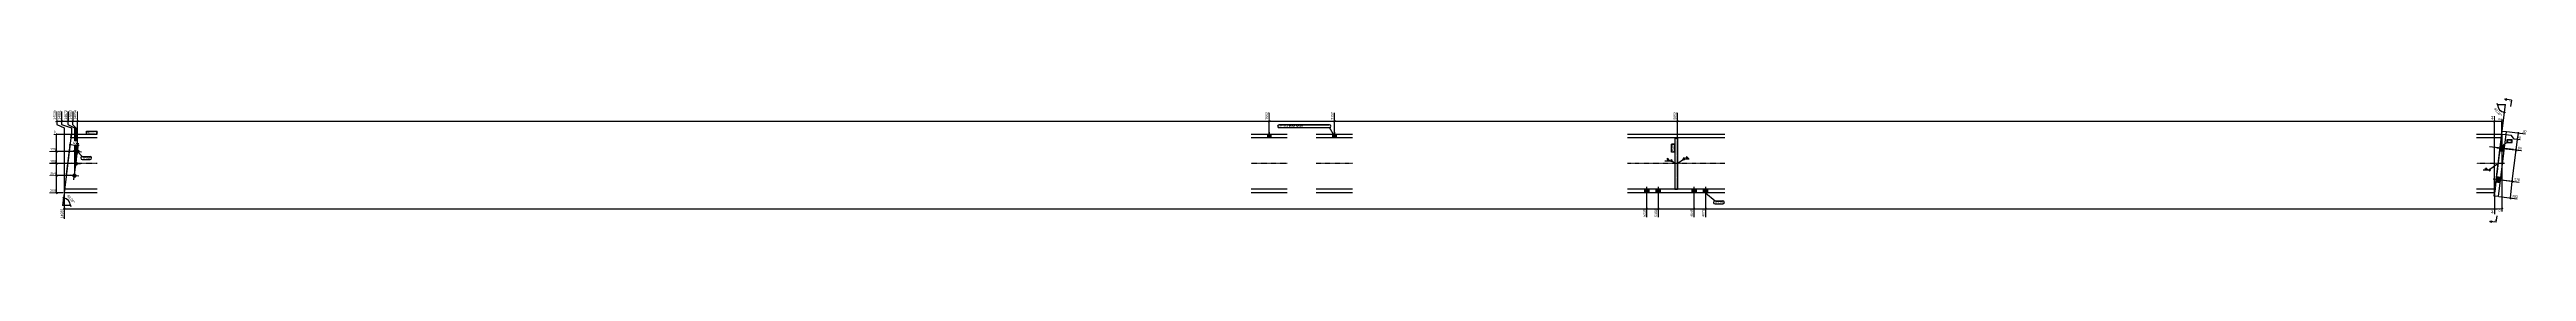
# Model space of a CAD drawing. Header units: millimetres. Extents: x 9 to 63589, y 10 to 4935.
# Drawn here: x 9 to 15186, y 10 to 771 of the extents above; entities that cross this region are included whole.
import ezdxf

# ---------------------------------------------------------------- set-up
doc = ezdxf.new("R2010")
doc.units = ezdxf.units.MM
doc.linetypes.add('DXK_LINE_DOT2', pattern=[3.9198, 1.9599, -1.9599])
doc.linetypes.add('DXK_LINE_DOT3', pattern=[5.9187, 2.979, -0.9799, 0.9799, -0.9799])
for name, color, linetype in [('MÅLSÆTNING', 7, 'Continuous'), ('STÅL', 7, 'Continuous'), ('TEKST', 7, 'Continuous')]:
    doc.layers.add(name, color=color, linetype=linetype)
doc.styles.add('Arial', font='ARIAL.TTF', dxfattribs={"height": 0.2})
doc.styles.add('Arial Narrow', font='ARIALN.TTF', dxfattribs={"height": 0.2})

msp = doc.modelspace()

# ---------------------------------------------------------------- hatches: boundary and pattern name
at = {"layer": 'STÅL', "linetype": 'Continuous'}
for points in [[(168, 447, -1), (194, 444, -1)], [(7493, 551), (7471, 551), (7471, 529), (7493, 529)], [(7893, 551), (7871, 551), (7871, 529), (7893, 529)], [(15047, 447), (15051, 480), (15026, 483), (15022, 450)], [(15047, 447), (15051, 480), (15026, 483), (15022, 450)], [(149, 298, -1), (175, 295, -1)], [(159, 373, -1), (184, 370, -1)], [(9808, 214), (9782, 214), (9782, 191), (9808, 191)], [(9808, 214), (9782, 214), (9782, 191), (9808, 191)], [(9878, 214), (9852, 214), (9852, 191), (9878, 191)], [(9878, 214), (9852, 214), (9852, 191), (9878, 191)], [(10098, 214), (10072, 214), (10072, 191), (10098, 191)], [(10098, 214), (10072, 214), (10072, 191), (10098, 191)], [(10168, 214), (10142, 214), (10142, 191), (10168, 191)], [(10168, 214), (10142, 214), (10142, 191), (10168, 191)], [(15002, 291), (14998, 259), (15023, 255), (15027, 288)], [(15002, 291), (14998, 259), (15023, 255), (15027, 288)]]:
    msp.add_hatch(color=96, dxfattribs=at).paths.add_polyline_path(points)

# ---------------------------------------------------------------- linework, layer by layer
at = {"layer": 'MÅLSÆTNING', "color": 7, "linetype": 'Continuous'}
for p, q in [((145, 629), (157, 633)), ((151, 692), (151, 611)), ((151, 631), (181, 631)), ((151, 611), (171, 591)), ((187, 633), (175, 629)), ((187, 633), (175, 629)), ((181, 450), (181, 692)), ((181, 450), (181, 692)), ((181, 631), (7482, 631)), ((7488, 633), (7476, 629)), ((7476, 629), (7488, 633)), ((7482, 555), (7482, 683)), ((7482, 555), (7482, 683)), ((7482, 631), (7882, 631)), ((7876, 629), (7888, 633)), ((7882, 555), (7882, 683)), ((9989, 633), (9977, 629)), ((9977, 629), (9989, 633)), ((9983, 533), (9983, 683)), ((9983, 533), (9983, 683)), ((15011, 728), (15006, 740)), ((15009, 734), (15057, 734)), ((15035, 555), (15051, 687)), ((15045, 685), (15057, 688)), ((15051, 687), (15057, 734)), ((139, 551), (35, 551)), ((54, 545), (49, 557)), ((129, 486), (142, 489)), ((135, 488), (185, 482)), ((163, 301), (187, 496)), ((171, 591), (171, 375)), ((191, 483), (179, 480)), ((15034, 547), (15034, 77)), ((15085, 459), (15155, 451)), ((15125, 448), (15121, 461)), ((167, 371), (10, 371)), ((54, 365), (49, 377)), ((51, 297), (51, 371)), ((15099, 263), (15123, 455)), ((158, 297), (10, 297)), ((158, 297), (10, 297)), ((93, 191), (10, 191)), ((49, 303), (54, 291)), ((49, 197), (54, 185)), ((51, 191), (51, 297)), ((9795, 167), (9795, 42)), ((9865, 167), (9865, 42)), ((10085, 167), (10085, 42)), ((10155, 167), (10155, 42)), ((10155, 167), (10155, 42)), ((14990, 187), (14990, 61)), ((15029, 271), (15141, 258)), ((15029, 271), (15141, 258)), ((15098, 269), (15101, 256)), ((15101, 256), (15098, 269)), ((105, 96), (93, 91)), ((9801, 96), (9789, 91)), ((9795, 93), (9865, 93)), ((9859, 91), (9871, 96)), ((10091, 96), (10079, 91)), ((10085, 93), (10155, 93)), ((10161, 96), (10149, 91)), ((10149, 91), (10161, 96)), ((14984, 91), (14996, 96)), ((14990, 93), (15034, 93)), ((15040, 96), (15028, 91))]:
    msp.add_line(p, q, dxfattribs=at)
msp.add_arc((15057, 734), 48, 180, 263, dxfattribs=at)
at = {"layer": 'STÅL', "color": 2, "linetype": 'Continuous'}
for p, q in [((140, 529), (105, 241)), ((143, 551), (140, 529)), ((301, 529), (140, 529)), ((301, 551), (143, 551)), ((7593, 551), (7371, 551)), ((7593, 529), (7371, 529)), ((7993, 551), (7771, 551)), ((7993, 529), (7771, 529)), ((10273, 551), (9677, 551)), ((10273, 529), (9677, 529)), ((9968, 528), (9968, 215)), ((9968, 528), (9983, 528)), ((9983, 528), (9983, 215)), ((15034, 551), (14879, 551)), ((15031, 529), (14879, 529)), ((14988, 171), (15037, 571)), ((15061, 568), (15012, 168)), ((15034, 551), (15031, 529)), ((15037, 571), (15061, 568)), ((105, 241), (99, 191)), ((301, 191), (99, 191)), ((301, 214), (102, 214)), ((7593, 214), (7371, 214)), ((7593, 191), (7371, 191)), ((7993, 214), (7771, 214)), ((7993, 191), (7771, 191)), ((10273, 214), (9677, 214)), ((10273, 191), (9677, 191)), ((9968, 215), (9983, 215)), ((14993, 214), (14879, 214)), ((14990, 191), (14879, 191)), ((15012, 168), (14988, 171)), ((14993, 214), (14990, 191))]:
    msp.add_line(p, q, dxfattribs=at)
at = {"layer": 'STÅL', "color": 7, "linetype": 'DXK_LINE_DOT2'}
for p, q in [((140, 529), (143, 551)), ((9968, 528), (9968, 215)), ((9983, 528), (9968, 528)), ((9983, 220), (9983, 528)), ((15031, 529), (14993, 214)), ((9968, 215), (9983, 215)), ((9983, 220), (9983, 215))]:
    msp.add_line(p, q, dxfattribs=at)
at = {"layer": 'STÅL', "color": 96, "linetype": 'Continuous'}
for p, q in [((177, 420), (184, 471)), ((7471, 551), (7471, 529)), ((7482, 564), (7482, 529)), ((7493, 551), (7493, 529)), ((7871, 551), (7871, 529)), ((7882, 564), (7882, 529)), ((7893, 551), (7893, 529)), ((15107, 457), (14959, 475)), ((15005, 469), (15153, 451)), ((15026, 483), (15051, 480)), ((15051, 480), (15026, 483)), ((197, 368), (146, 374)), ((206, 442), (155, 449)), ((159, 271), (165, 323)), ((168, 345), (175, 397)), ((15022, 450), (15047, 447)), ((15047, 447), (15022, 450)), ((188, 294), (137, 300)), ((9782, 214), (9782, 191)), ((9782, 214), (9782, 191)), ((9795, 229), (9795, 124)), ((9795, 229), (9795, 124)), ((9808, 214), (9808, 191)), ((9808, 214), (9808, 191)), ((9852, 214), (9852, 191)), ((9852, 214), (9852, 191)), ((9865, 229), (9865, 124)), ((9865, 229), (9865, 124)), ((9878, 214), (9878, 191)), ((9878, 214), (9878, 191)), ((10072, 214), (10072, 191)), ((10072, 214), (10072, 191)), ((10085, 229), (10085, 124)), ((10085, 229), (10085, 124)), ((10098, 214), (10098, 191)), ((10098, 214), (10098, 191)), ((10142, 214), (10142, 191)), ((10142, 214), (10142, 191)), ((10155, 229), (10155, 124)), ((10155, 229), (10155, 124)), ((10168, 214), (10168, 191)), ((10168, 214), (10168, 191)), ((14981, 277), (15100, 263)), ((14981, 277), (15100, 263)), ((14998, 259), (15023, 255)), ((14998, 259), (15023, 255)), ((15002, 291), (15027, 288)), ((15002, 291), (15027, 288))]:
    msp.add_line(p, q, dxfattribs=at)
at = {"layer": 'STÅL', "color": 7, "linetype": 'DXK_LINE_DOT3'}
for p, q in [((301, 371), (81, 371)), ((7593, 371), (7371, 371)), ((7993, 371), (7771, 371)), ((10273, 371), (9677, 371)), ((15052, 371), (14879, 371))]:
    msp.add_line(p, q, dxfattribs=at)

# ---------------------------------------------------------------- next in the draw order: wipeouts: each hides what was drawn before it
at = {"color": 0, "linetype": 'Continuous'}
for points in [[(177, 693), (155, 693), (155, 637), (177, 637)], [(7479, 683), (7456, 683), (7456, 637), (7479, 637)], [(7879, 683), (7857, 683), (7857, 637), (7879, 637)], [(15156, 454), (15158, 476), (15133, 479), (15130, 457)], [(45, 374), (45, 397), (9, 397), (9, 374)], [(9862, 87), (9840, 87), (9840, 41), (9862, 41)], [(15031, 90), (15009, 90), (15009, 73), (15031, 73)]]:
    msp.add_wipeout(points, dxfattribs=at).dxf.layer = 'MÅLSÆTNING'
at = {"color": 0}
for points, layer in [([(15019, 662), (15036, 677), (14997, 721), (14980, 706)], 'MÅLSÆTNING'), ([(9965, 463), (9951, 463), (9951, 444), (9965, 444)], 'TEKST')]:
    msp.add_wipeout(points, dxfattribs=at).dxf.layer = layer

# ---------------------------------------------------------------- next in the draw order: linework, layer by layer
at = {"layer": 'MÅLSÆTNING', "color": 7, "linetype": 'Continuous'}
for p, q in [((157, 633), (145, 629)), ((151, 692), (151, 611)), ((151, 611), (171, 591)), ((7888, 633), (7876, 629)), ((7882, 555), (7882, 683)), ((7882, 631), (9983, 631)), ((14984, 629), (14996, 633)), ((14990, 195), (14990, 663)), ((14990, 631), (15034, 631)), ((15040, 633), (15028, 629)), ((15034, 555), (15034, 647)), ((51, 446), (51, 551)), ((162, 591), (162, 301)), ((171, 591), (171, 375)), ((15094, 544), (15038, 551)), ((15085, 459), (15155, 451)), ((15111, 522), (15094, 544)), ((15147, 517), (15111, 522)), ((15121, 461), (15125, 448)), ((15123, 455), (15131, 519)), ((15133, 513), (15129, 525)), ((177, 446), (10, 446)), ((49, 452), (54, 440)), ((54, 440), (49, 452)), ((54, 291), (49, 303)), ((9795, 167), (9795, 42)), ((14990, 187), (14990, 61)), ((15085, 165), (15088, 153)), ((15087, 159), (15099, 263)), ((99, 93), (9795, 93)), ((9789, 91), (9801, 96)), ((10155, 93), (14990, 93)), ((14984, 91), (14996, 96))]:
    msp.add_line(p, q, dxfattribs=at)

# ---------------------------------------------------------------- next in the draw order: texts
at = {"layer": 'MÅLSÆTNING', "color": 3, "linetype": 'Continuous', "style": 'Arial Narrow'}
for s, rotation, p in [('14854', 90.0002, (174, 641)), ('7552', 90.0002, (7476, 641)), ('7152', 90.0002, (7876, 641)), ('85', -7.0015, (15133, 460)), ('5169', 90.0002, (9859, 44)), ('0', 90.0002, (15028, 77))]:
    msp.add_text(s, height=15.3, rotation=rotation, dxfattribs=at).set_placement(p)
at = {"layer": 'MÅLSÆTNING', "color": 3, "style": 'Arial Narrow'}
msp.add_text('83.00°', height=15.3, rotation=-48.5009, dxfattribs=at).set_placement((14985, 706))
at = {"layer": 'MÅLSÆTNING', "color": 3, "linetype": 'Continuous', "style": 'Arial Narrow'}
msp.add_text('180', height=15.3, dxfattribs=at).set_placement((13, 378))

# ---------------------------------------------------------------- next in the draw order: wipeouts: each hides what was drawn before it
at = {"color": 0}
msp.add_wipeout([(9965, 463), (9951, 463), (9951, 444), (9965, 444)], dxfattribs=at).dxf.layer = 'TEKST'

# ---------------------------------------------------------------- next in the draw order: wipeouts: each hides what was drawn before it
at = {"color": 0, "linetype": 'Continuous'}
for points, layer in [([(48, 554), (48, 577), (32, 577), (32, 554)], 'MÅLSÆTNING'), ([(15151, 520), (15154, 542), (15138, 544), (15135, 522)], 'MÅLSÆTNING'), ([(45, 300), (45, 322), (9, 322), (9, 300)], 'MÅLSÆTNING'), ([(45, 194), (45, 217), (9, 217), (9, 194)], 'MÅLSÆTNING'), ([(15142, 261), (15144, 283), (15109, 287), (15106, 265)], 'MÅLSÆTNING'), ([(9792, 87), (9770, 87), (9770, 41), (9792, 41)], 'MÅLSÆTNING'), ([(10152, 87), (10130, 87), (10130, 41), (10152, 41)], 'MÅLSÆTNING'), ([(14987, 87), (14964, 87), (14964, 61), (14987, 61)], 'MÅLSÆTNING'), ([(15088, 748), (15089, 758), (15080, 759), (15079, 749)], 'TEKST')]:
    msp.add_wipeout(points, dxfattribs=at).dxf.layer = layer
at = {"color": 0}
for points in [[(7588, 594), (7588, 608), (7545, 608), (7545, 594)], [(9965, 488), (9951, 488), (9951, 467), (9965, 467)]]:
    msp.add_wipeout(points, dxfattribs=at).dxf.layer = 'TEKST'

# ---------------------------------------------------------------- next in the draw order: hatches: boundary and pattern name
at = {"layer": 'TEKST', "linetype": 'Continuous'}
msp.add_hatch(color=30, dxfattribs=at).paths.add_polyline_path([(15064, 766), (15063, 761), (15054, 767)])

# ---------------------------------------------------------------- next in the draw order: linework, layer by layer
at = {"layer": 'MÅLSÆTNING', "color": 7, "linetype": 'Continuous'}
for p, q in [((116, 629), (128, 633)), ((122, 692), (122, 611)), ((122, 631), (151, 631)), ((122, 611), (162, 591)), ((113, 307), (137, 502)), ((15094, 544), (15038, 551)), ((15065, 568), (15179, 554)), ((15111, 522), (15094, 544)), ((15147, 517), (15111, 522)), ((15133, 513), (15129, 525)), ((15131, 519), (15136, 559)), ((15134, 565), (15137, 553)), ((167, 371), (10, 371)), ((49, 377), (54, 365)), ((51, 371), (51, 446)), ((99, 187), (99, 32)), ((9865, 167), (9865, 42)), ((10085, 167), (10085, 42)), ((15016, 168), (15128, 154)), ((9871, 96), (9859, 91)), ((9865, 93), (10085, 93)), ((10079, 91), (10091, 96))]:
    msp.add_line(p, q, dxfattribs=at)
at = {"layer": 'TEKST', "color": 30, "linetype": 'Continuous'}
for p, q in [((15054, 767), (15064, 771)), ((15054, 767), (15063, 761)), ((15063, 761), (15064, 771))]:
    msp.add_line(p, q, dxfattribs=at)
at = {"layer": 'TEKST', "color": 7, "linetype": 'Continuous'}
msp.add_line((15093, 762), (15054, 767), dxfattribs=at)

# ---------------------------------------------------------------- next in the draw order: texts
at = {"layer": 'MÅLSÆTNING', "color": 3, "linetype": 'Continuous', "style": 'Arial Narrow'}
for s, p in [('0', (35, 558)), ('254', (13, 303)), ('360', (13, 198))]:
    msp.add_text(s, height=15.3, dxfattribs=at).set_placement(p)
for s, rotation, p in [('0', -7.0015, (15138, 525)), ('278', -7.0015, (15110, 268)), ('5239', 90.0002, (9789, 44)), ('4879', 90.0002, (10149, 44)), ('44', 90.0002, (14984, 64))]:
    msp.add_text(s, height=15.3, rotation=rotation, dxfattribs=at).set_placement(p)
at = {"layer": 'TEKST', "color": 3, "linetype": 'Continuous', "style": 'Arial'}
msp.add_text('A', height=9.55, rotation=-7.0015, dxfattribs=at).set_placement((15079, 749))

# ---------------------------------------------------------------- next in the draw order: wipeouts: each hides what was drawn before it
at = {"color": 0}
for points in [[(7588, 594), (7588, 608), (7545, 608), (7545, 594)], [(9965, 488), (9951, 488), (9951, 467), (9965, 467)]]:
    msp.add_wipeout(points, dxfattribs=at).dxf.layer = 'TEKST'

# ---------------------------------------------------------------- next in the draw order: linework, layer by layer
at = {"layer": 'TEKST', "color": 7, "linetype": 'Continuous'}
for p, q in [((9948, 442), (9948, 490)), ((9967, 490), (9948, 490)), ((9967, 442), (9967, 490)), ((9967, 442), (9948, 442))]:
    msp.add_line(p, q, dxfattribs=at)

# ---------------------------------------------------------------- next in the draw order: texts
at = {"layer": 'TEKST', "color": 3, "style": 'Arial Narrow'}
for s, p in [('BS', (9965, 467)), ('A9', (9965, 444))]:
    msp.add_text(s, height=13.4, rotation=90.0002, dxfattribs=at).set_placement(p)

# ---------------------------------------------------------------- next in the draw order: wipeouts: each hides what was drawn before it
at = {"color": 0, "linetype": 'Continuous'}
for points, layer in [([(148, 693), (126, 693), (126, 637), (148, 637)], 'MÅLSÆTNING'), ([(15031, 651), (15009, 651), (15009, 635), (15031, 635)], 'MÅLSÆTNING'), ([(15183, 556), (15186, 579), (15160, 582), (15157, 559)], 'MÅLSÆTNING'), ([(15129, 157), (15132, 179), (15096, 184), (15094, 162)], 'MÅLSÆTNING'), ([(96, 87), (73, 87), (73, 32), (96, 32)], 'MÅLSÆTNING'), ([(10082, 87), (10060, 87), (10060, 41), (10082, 41)], 'MÅLSÆTNING'), ([(14998, 16), (14999, 26), (14990, 27), (14989, 17)], 'TEKST')]:
    msp.add_wipeout(points, dxfattribs=at).dxf.layer = layer
at = {"color": 0}
for points in [[(7848, 594), (7848, 608), (7592, 608), (7592, 594)], [(10259, 126), (10259, 140), (10217, 140), (10217, 126)]]:
    msp.add_wipeout(points, dxfattribs=at).dxf.layer = 'TEKST'

# ---------------------------------------------------------------- next in the draw order: hatches: boundary and pattern name
at = {"layer": 'TEKST', "linetype": 'Continuous'}
msp.add_hatch(color=30, dxfattribs=at).paths.add_polyline_path([(14972, 20), (14971, 15), (14961, 16)])

# ---------------------------------------------------------------- next in the draw order: linework, layer by layer
at = {"layer": 'MÅLSÆTNING', "color": 7, "linetype": 'Continuous'}
for p, q in [((77, 629), (89, 633)), ((83, 692), (83, 611)), ((83, 631), (122, 631)), ((83, 611), (143, 591)), ((128, 633), (116, 629)), ((122, 692), (122, 611)), ((122, 611), (162, 591)), ((9983, 631), (14990, 631)), ((14984, 629), (14996, 633)), ((14990, 195), (14990, 663)), ((143, 591), (143, 555)), ((162, 591), (162, 301)), ((102, 162), (89, 159)), ((95, 161), (89, 113)), ((99, 187), (95, 161)), ((137, 113), (89, 113)), ((135, 119), (140, 107))]:
    msp.add_line(p, q, dxfattribs=at)
msp.add_arc((89, 113), 48, 0, 83, dxfattribs=at)
at = {"layer": 'TEKST', "color": 7, "linetype": 'Continuous'}
for p, q in [((15093, 762), (15088, 722)), ((15001, 11), (14961, 16)), ((15001, 11), (15006, 51))]:
    msp.add_line(p, q, dxfattribs=at)
at = {"layer": 'TEKST', "color": 30, "linetype": 'Continuous'}
for p, q in [((14961, 16), (14972, 20)), ((14971, 10), (14961, 16)), ((14972, 20), (14971, 10))]:
    msp.add_line(p, q, dxfattribs=at)

# ---------------------------------------------------------------- next in the draw order: texts
at = {"layer": 'MÅLSÆTNING', "color": 3, "linetype": 'Continuous', "style": 'Arial Narrow'}
for s, rotation, p in [('14863', 90.0002, (145, 641)), ('0', 90.0002, (15028, 638)), ('20', -7.0015, (15161, 562)), ('383', -7.0015, (15097, 164)), ('14935', 90.0002, (93, 35)), ('4949', 90.0002, (10079, 44))]:
    msp.add_text(s, height=15.3, rotation=rotation, dxfattribs=at).set_placement(p)
at = {"layer": 'TEKST', "color": 3, "linetype": 'Continuous', "style": 'Arial'}
msp.add_text('A', height=9.55, rotation=-7.0015, dxfattribs=at).set_placement((14989, 17))

# ---------------------------------------------------------------- next in the draw order: wipeouts: each hides what was drawn before it
at = {"color": 0}
for points in [[(7848, 594), (7848, 608), (7592, 608), (7592, 594)], [(10037, 401), (10037, 413), (10030, 413), (10030, 401)], [(10259, 126), (10259, 140), (10217, 140), (10217, 126)]]:
    msp.add_wipeout(points, dxfattribs=at).dxf.layer = 'TEKST'

# ---------------------------------------------------------------- next in the draw order: hatches: boundary and pattern name
at = {"layer": 'TEKST', "linetype": 'Continuous'}
msp.add_hatch(color=3, dxfattribs=at).paths.add_polyline_path([(9992, 375), (9983, 371), (9989, 379)])

# ---------------------------------------------------------------- next in the draw order: linework, layer by layer
at = {"layer": 'TEKST', "color": 7, "linetype": 'Continuous'}
for p, q in [((7543, 611), (7851, 611)), ((7543, 592), (7851, 592)), ((7882, 540), (7851, 592)), ((10155, 192), (10214, 143)), ((10214, 143), (10262, 143)), ((10214, 124), (10262, 124))]:
    msp.add_line(p, q, dxfattribs=at)
at = {"layer": 'TEKST', "color": 3, "linetype": 'Continuous'}
for p, q in [((9983, 371), (10023, 400)), ((10023, 400), (10056, 400)), ((10054, 400), (10039, 414)), ((10039, 414), (10039, 400)), ((10039, 400), (10054, 400))]:
    msp.add_line(p, q, dxfattribs=at)
at = {"layer": 'TEKST', "color": 7, "linetype": 'Continuous'}
for centre, start, end in [((7543, 601), 90, 270), ((7851, 601), 270, 90), ((10214, 133), 90, 270), ((10262, 133), 270, 90)]:
    msp.add_arc(centre, 9.4, start, end, dxfattribs=at)
at = {"layer": 'TEKST', "color": 3, "linetype": 'Continuous'}
for start, end in [(90, 270), (270, 90)]:
    msp.add_arc((10023, 400), 5, start, end, dxfattribs=at)

# ---------------------------------------------------------------- next in the draw order: texts
at = {"layer": 'TEKST', "color": 3, "style": 'Arial Narrow'}
for s, height, p in [('2*D22', 13.4, (7545, 594)), ('Lifting holes', 13.36, (7592, 594)), ('5', 9.54, (10030, 402)), ('8*D26', 13.4, (10217, 126))]:
    msp.add_text(s, height=height, dxfattribs=at).set_placement(p)

# ---------------------------------------------------------------- next in the draw order: wipeouts: each hides what was drawn before it
at = {"color": 0, "linetype": 'Continuous'}
for points in [[(119, 693), (97, 693), (97, 637), (119, 637)], [(9979, 683), (9957, 683), (9957, 637), (9979, 637)], [(14987, 663), (14964, 663), (14964, 637), (14987, 637)]]:
    msp.add_wipeout(points, dxfattribs=at).dxf.layer = 'MÅLSÆTNING'
at = {"color": 0}
for points, layer in [([(149, 127), (166, 142), (127, 186), (110, 171)], 'MÅLSÆTNING'), ([(15096, 503), (15096, 517), (15069, 517), (15069, 503)], 'TEKST'), ([(14934, 333), (14934, 345), (14926, 345), (14926, 333)], 'TEKST')]:
    msp.add_wipeout(points, dxfattribs=at).dxf.layer = layer

# ---------------------------------------------------------------- next in the draw order: hatches: boundary and pattern name
at = {"layer": 'TEKST', "linetype": 'Continuous'}
msp.add_hatch(color=3, dxfattribs=at).paths.add_polyline_path([(15003, 367), (15012, 371), (15006, 363)])

# ---------------------------------------------------------------- next in the draw order: linework, layer by layer
at = {"layer": 'MÅLSÆTNING', "color": 7, "linetype": 'Continuous'}
for p, q in [((47, 629), (59, 633)), ((53, 692), (53, 611)), ((53, 631), (83, 631)), ((53, 611), (99, 591)), ((89, 633), (77, 629)), ((83, 692), (83, 611)), ((83, 611), (143, 591)), ((99, 591), (99, 195)), ((143, 591), (143, 555))]:
    msp.add_line(p, q, dxfattribs=at)
at = {"layer": 'TEKST', "color": 3, "linetype": 'Continuous'}
for p, q in [((14920, 332), (14960, 332)), ((14950, 332), (14936, 346)), ((14936, 346), (14936, 332)), ((14936, 332), (14950, 332)), ((15012, 371), (14960, 332))]:
    msp.add_line(p, q, dxfattribs=at)
for start, end in [(90, 270), (270, 90)]:
    msp.add_arc((14960, 332), 5, start, end, dxfattribs=at)

# ---------------------------------------------------------------- next in the draw order: texts
at = {"layer": 'MÅLSÆTNING', "color": 3, "linetype": 'Continuous', "style": 'Arial Narrow'}
for s, p in [('14872', (116, 641)), ('5052', (9976, 641)), ('44', (14984, 641))]:
    msp.add_text(s, height=15.3, rotation=90.0002, dxfattribs=at).set_placement(p)
at = {"layer": 'MÅLSÆTNING', "color": 3, "style": 'Arial Narrow'}
msp.add_text('83.00°', height=15.3, rotation=-48.5009, dxfattribs=at).set_placement((115, 171))
at = {"layer": 'TEKST', "color": 3, "style": 'Arial Narrow'}
msp.add_text('6', height=9.54, dxfattribs=at).set_placement((14927, 334))

# ---------------------------------------------------------------- next in the draw order: wipeouts: each hides what was drawn before it
at = {"color": 0}
for points in [[(15096, 503), (15096, 517), (15069, 517), (15069, 503)], [(9921, 391), (9921, 402), (9913, 402), (9913, 391)]]:
    msp.add_wipeout(points, dxfattribs=at).dxf.layer = 'TEKST'

# ---------------------------------------------------------------- next in the draw order: hatches: boundary and pattern name
at = {"layer": 'TEKST', "linetype": 'Continuous'}
msp.add_hatch(color=3, dxfattribs=at).paths.add_polyline_path([(9962, 380), (9968, 371), (9959, 376)])

# ---------------------------------------------------------------- next in the draw order: linework, layer by layer
at = {"layer": 'TEKST', "color": 7, "linetype": 'Continuous'}
for p, q in [((15046, 489), (15067, 501)), ((15067, 520), (15098, 520)), ((15067, 501), (15067, 520)), ((15067, 501), (15098, 501)), ((15098, 501), (15098, 520))]:
    msp.add_line(p, q, dxfattribs=at)
at = {"layer": 'TEKST', "color": 3, "linetype": 'Continuous'}
for p, q in [((9907, 389), (9947, 389)), ((9937, 389), (9923, 404)), ((9923, 404), (9923, 389)), ((9923, 389), (9937, 389)), ((9968, 371), (9947, 389))]:
    msp.add_line(p, q, dxfattribs=at)
for start, end in [(90, 270), (270, 90)]:
    msp.add_arc((9947, 389), 5, start, end, dxfattribs=at)

# ---------------------------------------------------------------- next in the draw order: texts
at = {"layer": 'TEKST', "color": 3, "style": 'Arial Narrow'}
for s, height, p in [('F36', 13.4, (15069, 503)), ('5', 9.54, (9914, 391))]:
    msp.add_text(s, height=height, dxfattribs=at).set_placement(p)

# ---------------------------------------------------------------- next in the draw order: wipeouts: each hides what was drawn before it
at = {"color": 0, "linetype": 'Continuous'}
msp.add_wipeout([(80, 693), (58, 693), (58, 637), (80, 637)], dxfattribs=at).dxf.layer = 'MÅLSÆTNING'
at = {"color": 0}
msp.add_wipeout([(173, 486), (176, 508), (150, 511), (148, 489)], dxfattribs=at).dxf.layer = 'MÅLSÆTNING'

# ---------------------------------------------------------------- next in the draw order: linework, layer by layer
at = {"layer": 'MÅLSÆTNING', "color": 7, "linetype": 'Continuous'}
msp.add_line((177, 446), (10, 446), dxfattribs=at)

# ---------------------------------------------------------------- next in the draw order: texts
at = {"layer": 'MÅLSÆTNING', "color": 3, "style": 'Arial Narrow'}
msp.add_text('50', height=15.3, rotation=-7.0015, dxfattribs=at).set_placement((151, 492))

# ---------------------------------------------------------------- next in the draw order: wipeouts: each hides what was drawn before it
at = {"color": 0, "linetype": 'Continuous'}
msp.add_wipeout([(50, 693), (28, 693), (28, 637), (50, 637)], dxfattribs=at).dxf.layer = 'MÅLSÆTNING'

# ---------------------------------------------------------------- next in the draw order: texts
at = {"layer": 'MÅLSÆTNING', "color": 3, "linetype": 'Continuous', "style": 'Arial Narrow'}
for s, p in [('14935', (47, 641)), ('14891', (77, 641))]:
    msp.add_text(s, height=15.3, rotation=90.0002, dxfattribs=at).set_placement(p)

# ---------------------------------------------------------------- next in the draw order: wipeouts: each hides what was drawn before it
at = {"color": 0, "linetype": 'Continuous'}
msp.add_wipeout([(45, 449), (45, 471), (9, 471), (9, 449)], dxfattribs=at).dxf.layer = 'MÅLSÆTNING'
at = {"color": 0}
for points in [[(255, 554), (255, 568), (238, 568), (238, 554)], [(255, 399), (255, 413), (213, 413), (213, 399)]]:
    msp.add_wipeout(points, dxfattribs=at).dxf.layer = 'TEKST'

# ---------------------------------------------------------------- next in the draw order: texts
at = {"layer": 'MÅLSÆTNING', "color": 3, "linetype": 'Continuous', "style": 'Arial Narrow'}
msp.add_text('106', height=15.3, dxfattribs=at).set_placement((13, 452))

# ---------------------------------------------------------------- next in the draw order: wipeouts: each hides what was drawn before it
at = {"color": 0}
for points in [[(255, 554), (255, 568), (238, 568), (238, 554)], [(255, 399), (255, 413), (213, 413), (213, 399)]]:
    msp.add_wipeout(points, dxfattribs=at).dxf.layer = 'TEKST'

# ---------------------------------------------------------------- next in the draw order: linework, layer by layer
at = {"layer": 'TEKST', "color": 7, "linetype": 'Continuous'}
for p, q in [((181, 446), (210, 415)), ((210, 415), (258, 415)), ((210, 396), (258, 396))]:
    msp.add_line(p, q, dxfattribs=at)
for centre, start, end in [((210, 406), 90, 270), ((258, 406), 270, 90)]:
    msp.add_arc(centre, 9.4, start, end, dxfattribs=at)

# ---------------------------------------------------------------- next in the draw order: texts
at = {"layer": 'TEKST', "color": 3, "style": 'Arial Narrow'}
msp.add_text('3*D26', height=13.4, dxfattribs=at).set_placement((213, 399))

# ---------------------------------------------------------------- next in the draw order: wipeouts: each hides what was drawn before it
at = {"color": 0}
msp.add_wipeout([(300, 554), (300, 564), (259, 564), (259, 554)], dxfattribs=at).dxf.layer = 'TEKST'

# ---------------------------------------------------------------- next in the draw order: wipeouts: each hides what was drawn before it
msp.add_wipeout([(300, 554), (300, 564), (259, 564), (259, 554)], dxfattribs=at).dxf.layer = 'TEKST'

# ---------------------------------------------------------------- next in the draw order: linework, layer by layer
at = {"layer": 'TEKST', "color": 7, "linetype": 'Continuous'}
for p, q in [((235, 570), (302, 570)), ((235, 552), (235, 570)), ((235, 552), (302, 552)), ((302, 552), (302, 570))]:
    msp.add_line(p, q, dxfattribs=at)

# ---------------------------------------------------------------- next in the draw order: texts
at = {"layer": 'TEKST', "color": 3, "style": 'Arial Narrow'}
for s, height, p in [('d4', 13.4, (238, 554)), ('HEB360', 9.54, (259, 554))]:
    msp.add_text(s, height=height, dxfattribs=at).set_placement(p)

doc.saveas('drawing.dxf')
